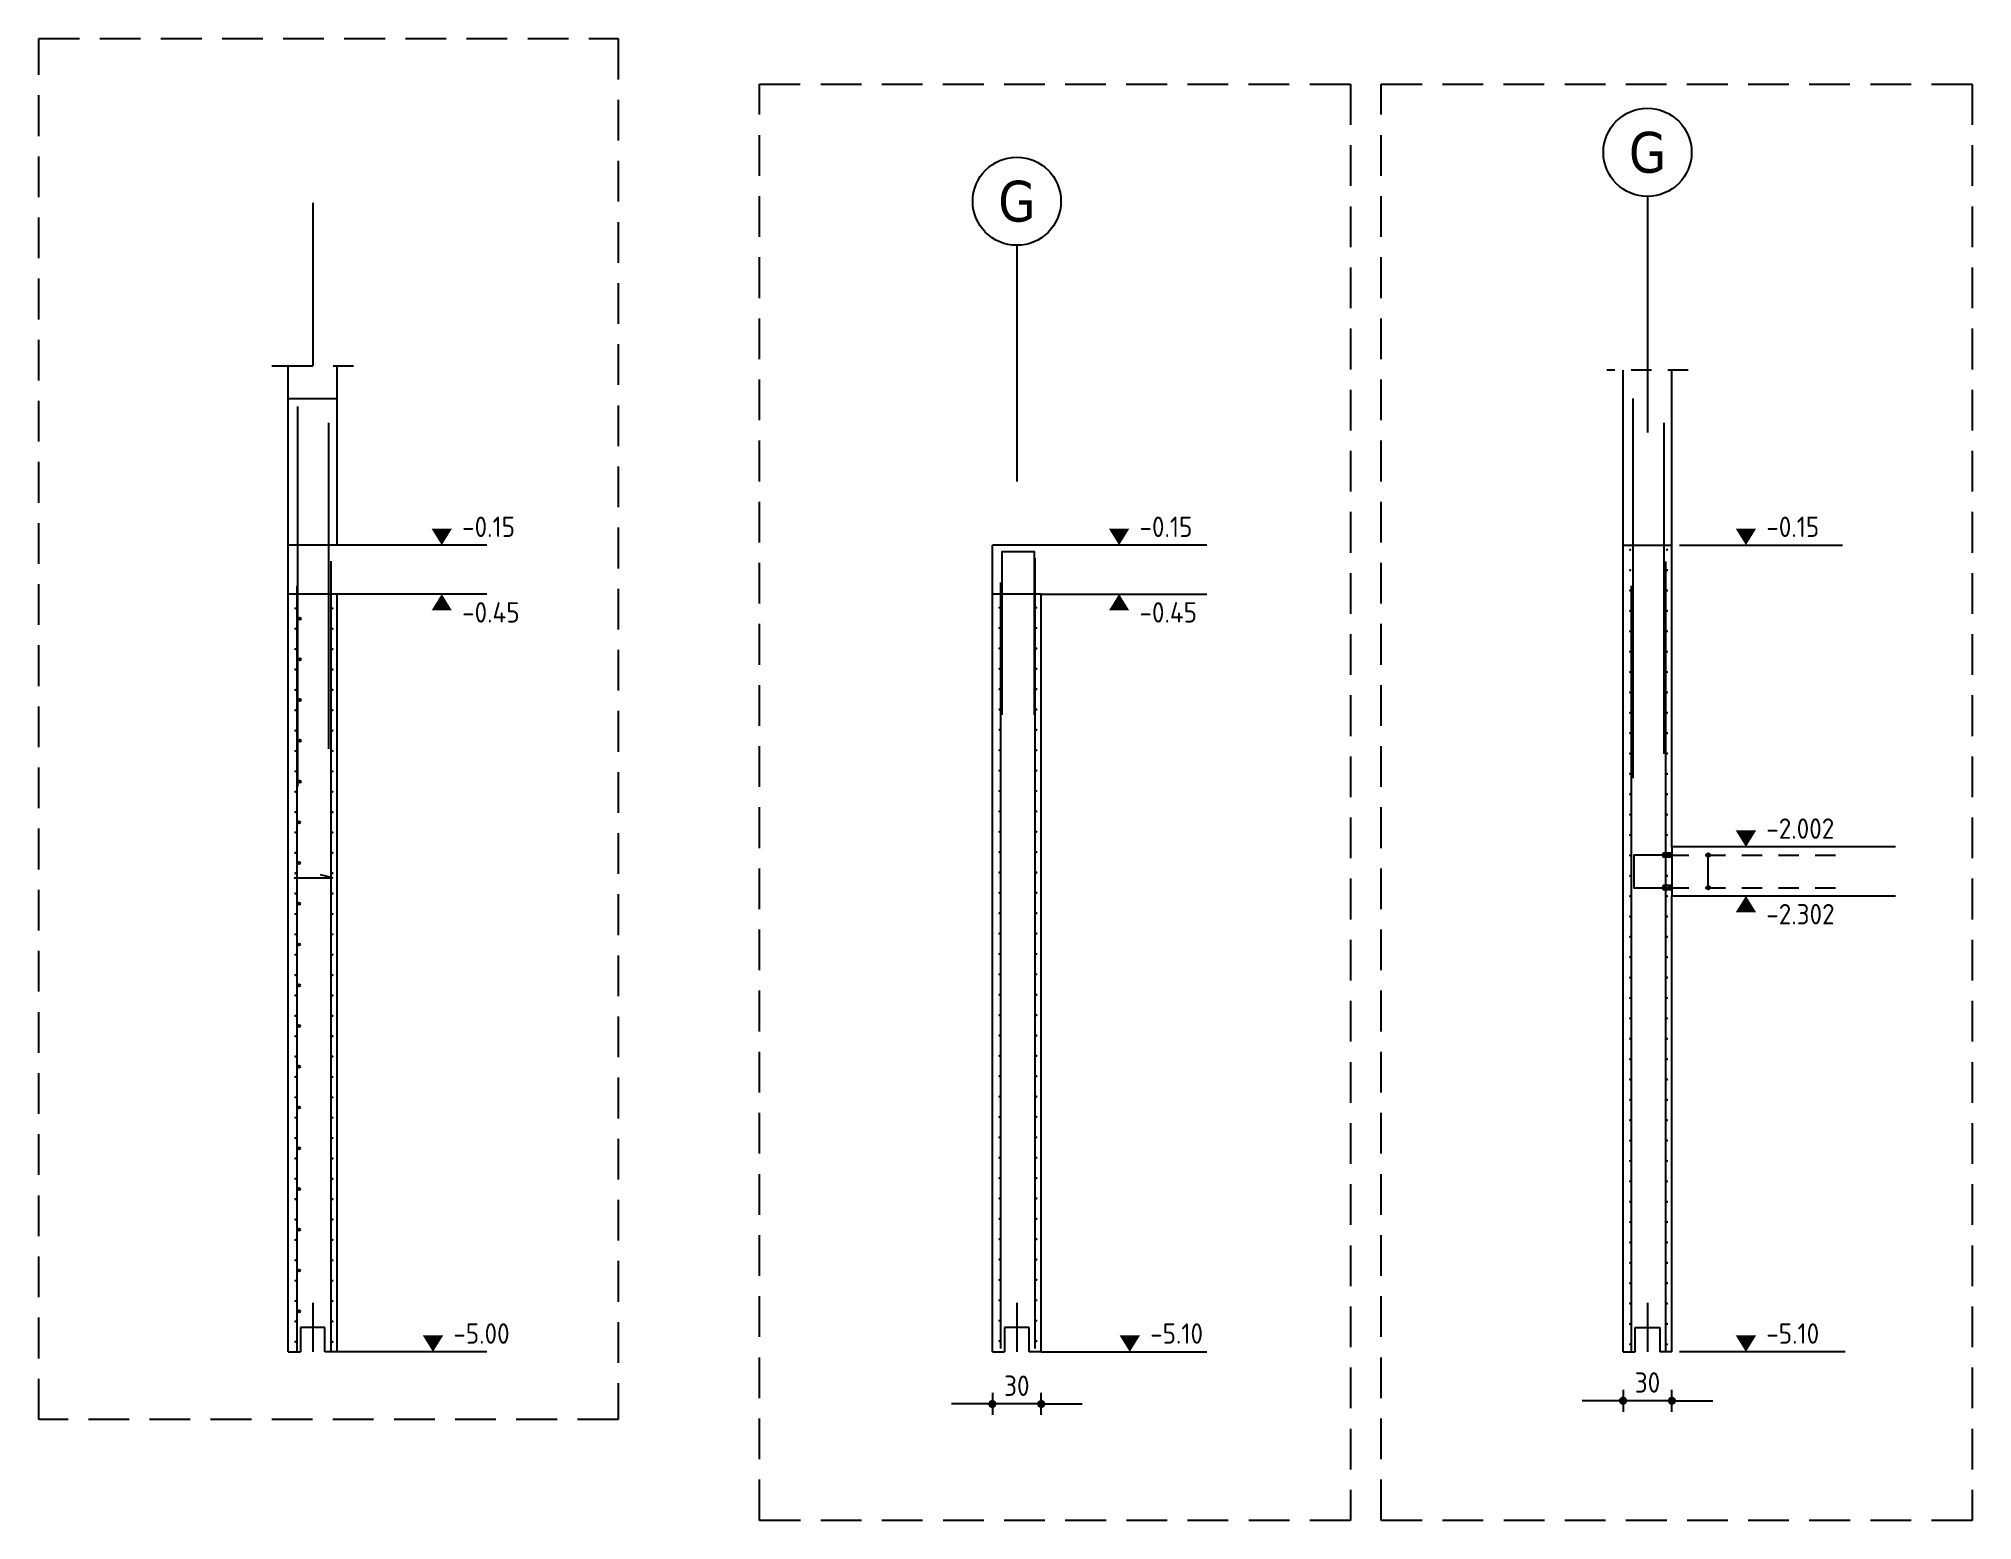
# Model space of a CAD drawing. Extents: x -17 to 74, y -15 to 121.
# Drawn here: x -16.87 to -5, y 9.11 to 18.2 of the extents above; entities that cross this region are included whole.
import ezdxf

# ---------------------------------------------------------------- set-up
doc = ezdxf.new("R2010")
doc.units = 0
doc.header["$LTSCALE"] = 0.5
for name, pattern in [('AUSGEZOGEN', [1000.01, 1000, 0.01]), ('DASHED', [0.75, 0.5, -0.25]), ('HIDDEN', [0.375, 0.25, -0.125]), ('STRICHLINIE', [0.75, 0.5, -0.25])]:
    doc.linetypes.add(name, pattern=pattern)
for name, color, linetype in [('ACHSEN', 7, 'Continuous'), ('AFU', 7, 'Continuous'), ('BETON', 7, 'Continuous'), ('DETAIL', 7, 'Continuous'), ('HILFE', 7, 'Continuous'), ('koten', 7, 'Continuous'), ('LENTON', 7, 'Continuous'), ('MASSE', 7, 'Continuous'), ('OBJEKT', 7, 'Continuous'), ('RND', 7, 'Continuous'), ('SFP_Achsen', 7, 'Continuous')]:
    doc.layers.add(name, color=color, linetype=linetype)
doc.layers.add('NOPLOT', color=7, linetype='Continuous', plot=False)
doc.styles.add('helv', font='tahoma.ttf')
doc.styles.add('txt', font='isocp.shx')
doc.linetypes.add('AFU_50K', pattern='A,0.15,["/",Standard,S=0.2,R=0,X=-0.01,Y=-0.1],0.07,["/",Standard,S=0.2,R=0,X=-0.01,Y=-0.1],0.15', length=0.37)
doc.dimstyles.new('DOT_I', dxfattribs={"dimscale": 0.5, "dimtxt": 0.25, "dimasz": 0.25, "dimexe": 0.1, "dimexo": 0.3, "dimgap": 0.1, "dimtad": 1, "dimdec": 3, "dimzin": 3, "dimtxsty": 'txt', "dimblk": 'DOT', "dimblk1": 'DOT', "dimblk2": 'DOT', "dimsah": 1, "dimcen": 0.1, "dimse1": 1, "dimse2": 1, "dimazin": 0, "dimtfac": 1, "dimtdec": 4, "dimtix": 1, "dimtmove": 2, "dimatfit": 3, "dimfxl": 0, "dimtvp": 1, "dimtolj": 1, "dimtzin": 0, "dimarcsym": 0})

msp = doc.modelspace()

# ---------------------------------------------------------------- texts
at = {"layer": 'SFP_Achsen', "color": 6, "linetype": 'AUSGEZOGEN', "style": 'helv'}
for p in [(-7.11002, 17.37643), (-10.97894, 17.07643)]:
    msp.add_text('G', height=0.25, dxfattribs=at).set_placement(p)

# ---------------------------------------------------------------- blocks, each defined once
blk = doc.blocks.new('okrd_o')
at = {"layer": 'koten', "color": 7, "linetype": 'Continuous'}
blk.add_solid([(-0.125, 0.202), (0.125, 0.202), (0, 0)], dxfattribs=at)
at = {"layer": 'koten', "style": 'txt'}
blk.add_attdef('OKRD', (0.25, 0.1), '', height=0.25, dxfattribs=at)
blk = doc.blocks.new('okrd_u')
at = {"layer": 'koten', "color": 7, "linetype": 'Continuous'}
blk.add_solid([(-0.125, -0.202), (0.125, -0.202), (0, 0)], dxfattribs=at)
at = {"layer": 'koten', "style": 'txt'}
blk.add_attdef('OKRD', (0.25, -0.35), '', height=0.25, dxfattribs=at)
blk = doc.blocks.new('DOT')
at = {"layer": 'MASSE', "color": 7, "linetype": 'Continuous'}
for p, q in [((0, 0), (-1, 0)), ((0, 0.54), (0, -0.54))]:
    blk.add_line(p, q, dxfattribs=at)
at = {"layer": 'MASSE', "color": 7, "linetype": 'Continuous', "const_width": 0.2}
blk.add_lwpolyline([(-0.1, 0, 1), (0.1, 0, 1)], format="xyb", close=True, dxfattribs=at)
blk = doc.blocks.new('*D19')
at = {"layer": 'Defpoints', "color": 0, "linetype": 'AUSGEZOGEN', "transparency": 16777216}
for p in [(-11.015, 9.821), (-11.015, 9.821), (-10.715, 9.821)]:
    blk.add_point(p, dxfattribs=at)
at = {"layer": 'MASSE', "color": 0, "linetype": 'AUSGEZOGEN', "lineweight": -2, "transparency": 16777216}
for p, q in [((-11.14, 9.821), (-11.265, 9.821)), ((-10.715, 9.821), (-11.015, 9.821)), ((-10.59, 9.821), (-10.465, 9.821))]:
    blk.add_line(p, q, dxfattribs=at)
at = {"layer": 'MASSE', "color": 0, "linetype": 'AUSGEZOGEN', "lineweight": -2, "transparency": 16777216, "xscale": 0.125, "yscale": 0.125, "zscale": 0.125}
blk.add_blockref('DOT', (-11.015, 9.821), dxfattribs=at)
at = {"layer": 'MASSE', "color": 0, "linetype": 'AUSGEZOGEN', "lineweight": -2, "transparency": 16777216, "xscale": 0.125, "yscale": 0.125, "zscale": 0.125, "rotation": 180}
blk.add_blockref('DOT', (-10.715, 9.821), dxfattribs=at)
at = {"layer": 'MASSE', "color": 0, "linetype": 'AUSGEZOGEN', "transparency": 16777216, "insert": (-10.865, 9.933), "char_height": 0.125, "attachment_point": 5, "style": 'txt'}
blk.add_mtext('\\A1;30', dxfattribs=at)
blk = doc.blocks.new('*D20')
at = {"layer": 'Defpoints', "color": 0, "linetype": 'AUSGEZOGEN', "transparency": 16777216}
for p in [(-7.146, 9.841), (-7.146, 9.841), (-6.846, 9.841)]:
    blk.add_point(p, dxfattribs=at)
at = {"layer": 'MASSE', "color": 0, "linetype": 'AUSGEZOGEN', "lineweight": -2, "transparency": 16777216}
for p, q in [((-7.271, 9.841), (-7.396, 9.841)), ((-6.846, 9.841), (-7.146, 9.841)), ((-6.721, 9.841), (-6.596, 9.841))]:
    blk.add_line(p, q, dxfattribs=at)
at = {"layer": 'MASSE', "color": 0, "linetype": 'AUSGEZOGEN', "lineweight": -2, "transparency": 16777216, "xscale": 0.125, "yscale": 0.125, "zscale": 0.125}
blk.add_blockref('DOT', (-7.146, 9.841), dxfattribs=at)
at = {"layer": 'MASSE', "color": 0, "linetype": 'AUSGEZOGEN', "lineweight": -2, "transparency": 16777216, "xscale": 0.125, "yscale": 0.125, "zscale": 0.125, "rotation": 180}
blk.add_blockref('DOT', (-6.846, 9.841), dxfattribs=at)
at = {"layer": 'MASSE', "color": 0, "linetype": 'AUSGEZOGEN', "transparency": 16777216, "insert": (-6.996, 9.953), "char_height": 0.125, "attachment_point": 5, "style": 'txt'}
blk.add_mtext('\\A1;30', dxfattribs=at)

# ---------------------------------------------------------------- dimensions: what is measured, and where the dimension line sits
at = {"layer": 'MASSE', "color": 7, "linetype": 'AUSGEZOGEN'}
for base, p1, p2, picture, middle in [((-11.01489, 9.82084), (-10.71489, 9.82084), (-11.01489, 9.82084), '*D19', (-10.86489, 9.93334)), ((-7.14597, 9.84084), (-6.84597, 9.84084), (-7.14597, 9.84084), '*D20', (-6.99597, 9.95334))]:
    dim = msp.add_linear_dim(base=base, p1=p1, p2=p2, angle=180, dimstyle='DOT_I', override={"dimdec": 0, "dimlfac": 100}, dxfattribs=at)
    dim.commit()
    dim.dimension.update_dxf_attribs({"geometry": picture, "text_midpoint": middle})

# ---------------------------------------------------------------- linework, layer by layer
at = {"layer": 'ACHSEN', "color": 140, "linetype": 'AUSGEZOGEN'}
for p, q in [((-6.99597, 17.23034), (-6.99597, 15.78205)), ((-15.18463, 17.19078), (-15.18463, 16.19078)), ((-10.86489, 16.93034), (-10.86489, 15.48205))]:
    msp.add_line(p, q, dxfattribs=at)
at = {"layer": 'AFU', "color": 8, "linetype": 'AFU_50K'}
for p, q in [((-15.03463, 15.09078), (-15.33463, 15.09078)), ((-7.14597, 15.09078), (-6.84597, 15.09078)), ((-15.03463, 14.79078), (-15.33463, 14.79078)), ((-10.71489, 14.79078), (-11.01489, 14.79078)), ((-6.84597, 13.23893), (-6.84597, 12.93893))]:
    msp.add_line(p, q, dxfattribs=at)
at = {"layer": 'AFU', "color": 1, "linetype": 'AUSGEZOGEN'}
for p, q in [((-15.18463, 10.44078), (-15.18463, 10.14078)), ((-10.86489, 10.44078), (-10.86489, 10.14078)), ((-6.99597, 10.44078), (-6.99597, 10.14078))]:
    msp.add_line(p, q, dxfattribs=at)
at = {"layer": 'AFU', "color": 8, "linetype": 'AUSGEZOGEN'}
for p, q in [((-15.10963, 10.29078), (-15.25963, 10.29078)), ((-15.25963, 10.29078), (-15.25963, 10.14078)), ((-15.10963, 10.14078), (-15.10963, 10.29078)), ((-10.78989, 10.29078), (-10.93989, 10.29078)), ((-10.93989, 10.29078), (-10.93989, 10.14078)), ((-10.78989, 10.14078), (-10.78989, 10.29078)), ((-7.07097, 10.14078), (-7.07097, 10.29078)), ((-7.07097, 10.29078), (-6.92097, 10.29078)), ((-6.92097, 10.29078), (-6.92097, 10.14078)), ((-15.33463, 10.14078), (-15.25963, 10.14078)), ((-15.03463, 10.14078), (-15.10963, 10.14078)), ((-11.01489, 10.14078), (-10.93989, 10.14078)), ((-10.71489, 10.14078), (-10.78989, 10.14078)), ((-7.14597, 10.14078), (-7.07097, 10.14078)), ((-6.84597, 10.14078), (-6.92097, 10.14078))]:
    msp.add_line(p, q, dxfattribs=at)
at = {"layer": 'BETON', "color": 6, "linetype": 'AUSGEZOGEN'}
for p, q in [((-7.14597, 10.14078), (-7.14597, 16.16427)), ((-6.84597, 13.23893), (-6.84597, 16.16427)), ((-15.33463, 10.14078), (-15.33463, 15.99078)), ((-15.33463, 15.99078), (-15.03463, 15.99078)), ((-15.03463, 15.09078), (-15.03463, 15.99078)), ((-14.1159, 15.09078), (-15.03463, 15.09078)), ((-11.01489, 10.14078), (-11.01489, 15.09078)), ((-9.69896, 15.09078), (-11.01489, 15.09078)), ((-15.03463, 10.14078), (-15.03463, 14.79078)), ((-14.1159, 14.79078), (-15.03463, 14.79078)), ((-10.71489, 10.14078), (-10.71489, 14.79078)), ((-10.71489, 14.79078), (-9.69896, 14.79078)), ((-5.47412, 13.23893), (-6.84597, 13.23893)), ((-6.84597, 12.93893), (-5.47412, 12.93893)), ((-6.84597, 10.14078), (-6.84597, 12.93893))]:
    msp.add_line(p, q, dxfattribs=at)
at = {"layer": 'DETAIL', "color": 102, "linetype": 'STRICHLINIE'}
for points in [[(-16.86561, 9.72613), (-16.86561, 18.19838), (-13.31067, 18.19838), (-13.31067, 9.72613)], [(-12.44328, 9.10715), (-12.44328, 17.91938), (-8.81766, 17.91938), (-8.81766, 9.10715)], [(-8.62884, 9.10715), (-8.62884, 17.91938), (-5.00322, 17.91938), (-5.00322, 9.10715)]]:
    msp.add_lwpolyline(points, close=True, dxfattribs=at)
at = {"layer": 'HILFE', "color": 102, "linetype": 'DASHED'}
msp.add_line((-15.43463, 16.19078), (-14.93463, 16.19078), dxfattribs=at)
at = {"layer": 'HILFE', "color": 102, "linetype": 'HIDDEN'}
msp.add_line((-6.74597, 16.16427), (-7.24597, 16.16427), dxfattribs=at)
at = {"layer": 'HILFE', "color": 102, "linetype": 'AUSGEZOGEN'}
for p, q in [((-6.79966, 15.09078), (-5.79881, 15.09078)), ((-14.1159, 10.14078), (-15.03463, 10.14078)), ((-10.71489, 10.14078), (-9.69896, 10.14078)), ((-5.78372, 10.14078), (-6.79966, 10.14078))]:
    msp.add_line(p, q, dxfattribs=at)
at = {"layer": 'LENTON', "color": 102}
for p, q in [((-6.90147, 13.19993), (-6.89977, 13.20163)), ((-6.90147, 13.19993), (-6.90147, 13.19845)), ((-6.90147, 13.19845), (-6.90147, 13.18893)), ((-6.90147, 13.19728), (-6.90051, 13.1961)), ((-6.90147, 13.18893), (-6.90147, 13.1794)), ((-6.90051, 13.18176), (-6.90147, 13.18057)), ((-6.90147, 13.1794), (-6.90147, 13.17793)), ((-6.89977, 13.17623), (-6.90147, 13.17793)), ((-6.90051, 13.1961), (-6.90051, 13.18176)), ((-6.90051, 13.1961), (-6.88013, 13.19396)), ((-6.90051, 13.18176), (-6.90051, 13.1961)), ((-6.88013, 13.1839), (-6.90051, 13.18176)), ((-6.84933, 13.20163), (-6.89977, 13.20163)), ((-6.84933, 13.17623), (-6.89977, 13.17623)), ((-6.88013, 13.19396), (-6.88013, 13.1839)), ((-6.86731, 13.19396), (-6.84693, 13.1961)), ((-6.86731, 13.1839), (-6.86731, 13.19396)), ((-6.84693, 13.18176), (-6.86731, 13.1839)), ((-6.84933, 13.20163), (-6.84853, 13.2001)), ((-6.84853, 13.17776), (-6.84933, 13.17623)), ((-6.84781, 13.2001), (-6.84701, 13.20163)), ((-6.84701, 13.17623), (-6.84781, 13.17776)), ((-6.84597, 13.20163), (-6.84701, 13.20163)), ((-6.84597, 13.17623), (-6.84701, 13.17623)), ((-6.84693, 13.1961), (-6.84597, 13.19728)), ((-6.84693, 13.18176), (-6.84693, 13.1961)), ((-6.84693, 13.1961), (-6.84693, 13.18176)), ((-6.84597, 13.18057), (-6.84693, 13.18176)), ((-6.84597, 13.20163), (-6.84597, 13.19528)), ((-6.84597, 13.19528), (-6.84597, 13.18258)), ((-6.84597, 13.18258), (-6.84597, 13.17623)), ((-6.90147, 12.99993), (-6.89977, 13.00163)), ((-6.90147, 12.99993), (-6.90147, 12.99845)), ((-6.90147, 12.99845), (-6.90147, 12.98893)), ((-6.90147, 12.99728), (-6.90051, 12.9961)), ((-6.90147, 12.98893), (-6.90147, 12.9794)), ((-6.90051, 12.98176), (-6.90147, 12.98057)), ((-6.90147, 12.9794), (-6.90147, 12.97793)), ((-6.89977, 12.97623), (-6.90147, 12.97793)), ((-6.90051, 12.9961), (-6.90051, 12.98176)), ((-6.90051, 12.9961), (-6.88013, 12.99396)), ((-6.90051, 12.98176), (-6.90051, 12.9961)), ((-6.88013, 12.9839), (-6.90051, 12.98176)), ((-6.84933, 13.00163), (-6.89977, 13.00163)), ((-6.84933, 12.97623), (-6.89977, 12.97623)), ((-6.88013, 12.99396), (-6.88013, 12.9839)), ((-6.86731, 12.99396), (-6.84693, 12.9961)), ((-6.86731, 12.9839), (-6.86731, 12.99396)), ((-6.84693, 12.98176), (-6.86731, 12.9839)), ((-6.84933, 13.00163), (-6.84853, 13.0001)), ((-6.84853, 12.97776), (-6.84933, 12.97623)), ((-6.84781, 13.0001), (-6.84701, 13.00163)), ((-6.84701, 12.97623), (-6.84781, 12.97776)), ((-6.84597, 13.00163), (-6.84701, 13.00163)), ((-6.84597, 12.97623), (-6.84701, 12.97623)), ((-6.84693, 12.9961), (-6.84597, 12.99728)), ((-6.84693, 12.98176), (-6.84693, 12.9961)), ((-6.84693, 12.9961), (-6.84693, 12.98176)), ((-6.84597, 12.98057), (-6.84693, 12.98176)), ((-6.84597, 13.00163), (-6.84597, 12.99528)), ((-6.84597, 12.99528), (-6.84597, 12.98258)), ((-6.84597, 12.98258), (-6.84597, 12.97623))]:
    msp.add_line(p, q, dxfattribs=at)
for centre, start, end in [((-6.84817, 13.20029), 207.500045, 332.499955), ((-6.84817, 13.17757), 27.500065, 152.499935), ((-6.84817, 13.00029), 207.500045, 332.499955), ((-6.84817, 12.97757), 27.500065, 152.499935)]:
    msp.add_arc(centre, 0.00041, start, end, dxfattribs=at)
at = {"layer": 'NOPLOT', "color": 191, "linetype": 'Continuous'}
msp.add_line((-6.62351, 12.98893), (-6.62351, 13.18893), dxfattribs=at)
for centre, radius in [((-6.62351, 13.18893), 0.011), ((-6.62351, 13.18893), 0.007), ((-6.62351, 12.98893), 0.011), ((-6.62351, 12.98893), 0.007)]:
    msp.add_circle(centre, radius, dxfattribs=at)
at = {"layer": 'OBJEKT', "color": 7, "linetype": 'AUSGEZOGEN'}
for p, q in [((-15.33463, 15.99078), (-15.33463, 16.19078)), ((-15.03463, 15.99078), (-15.03463, 16.19078))]:
    msp.add_line(p, q, dxfattribs=at)
at = {"layer": 'RND', "color": 1, "linetype": 'AUSGEZOGEN'}
for points in [[(-15.27516, 13.61078), (-15.27516, 15.94078)], [(-7.08422, 13.66078), (-7.08422, 15.99078)], [(-15.08522, 13.84078), (-15.08522, 15.84078)], [(-6.89403, 13.81078), (-6.89403, 15.84078)], [(-15.0737, 14.9922), (-15.0737, 10.1422)], [(-10.75673, 14.04953), (-10.75673, 15.04953), (-10.95673, 15.04953), (-10.95673, 14.04953)], [(-10.75189, 10.16078), (-10.75189, 15.01078)], [(-6.88297, 10.14078), (-6.88297, 14.99078)], [(-15.282, 14.84078), (-15.282, 10.14078)], [(-10.96289, 10.16078), (-10.96289, 14.86078)], [(-7.09397, 10.14078), (-7.09397, 14.84078)], [(-6.88013, 13.18893), (-7.08013, 13.18893), (-7.08013, 12.98893), (-6.88013, 12.98893)], [(-15.29391, 13.04843), (-15.06391, 13.04843), (-15.13636, 13.06718)]]:
    msp.add_lwpolyline(points, dxfattribs=at)
at = {"layer": 'RND', "color": 7, "linetype": 'AUSGEZOGEN', "const_width": 0.007}
for points in [[(-7.10566, 15.06219, 1), (-7.09866, 15.06219, 1)], [(-6.87964, 15.06219, 1), (-6.87264, 15.06219, 1)], [(-7.10566, 14.93719, 1), (-7.09866, 14.93719, 1)], [(-6.87964, 14.93719, 1), (-6.87264, 14.93719, 1)], [(-15.29461, 14.70273, 1), (-15.28761, 14.70273, 1)], [(-15.06691, 14.70273, 1), (-15.05991, 14.70273, 1)], [(-10.97458, 14.70719, 1), (-10.96758, 14.70719, 1)], [(-10.74856, 14.70719, 1), (-10.74156, 14.70719, 1)], [(-7.10566, 14.81219, 1), (-7.09866, 14.81219, 1)], [(-6.87964, 14.81219, 1), (-6.87264, 14.81219, 1)], [(-7.10566, 14.68719, 1), (-7.09866, 14.68719, 1)], [(-6.87964, 14.68719, 1), (-6.87264, 14.68719, 1)], [(-15.29461, 14.57773, 1), (-15.28761, 14.57773, 1)], [(-15.06691, 14.57773, 1), (-15.05991, 14.57773, 1)], [(-10.97458, 14.58219, 1), (-10.96758, 14.58219, 1)], [(-10.74856, 14.58219, 1), (-10.74156, 14.58219, 1)], [(-7.10566, 14.56219, 1), (-7.09866, 14.56219, 1)], [(-6.87964, 14.56219, 1), (-6.87264, 14.56219, 1)], [(-15.29461, 14.45273, 1), (-15.28761, 14.45273, 1)], [(-15.06691, 14.45273, 1), (-15.05991, 14.45273, 1)], [(-10.97458, 14.45719, 1), (-10.96758, 14.45719, 1)], [(-10.74856, 14.45719, 1), (-10.74156, 14.45719, 1)], [(-7.10566, 14.43719, 1), (-7.09866, 14.43719, 1)], [(-6.87964, 14.43719, 1), (-6.87264, 14.43719, 1)], [(-15.29461, 14.32773, 1), (-15.28761, 14.32773, 1)], [(-15.06691, 14.32773, 1), (-15.05991, 14.32773, 1)], [(-10.97458, 14.33219, 1), (-10.96758, 14.33219, 1)], [(-10.74856, 14.33219, 1), (-10.74156, 14.33219, 1)], [(-7.10566, 14.31219, 1), (-7.09866, 14.31219, 1)], [(-6.87964, 14.31219, 1), (-6.87264, 14.31219, 1)], [(-15.29461, 14.20273, 1), (-15.28761, 14.20273, 1)], [(-15.06691, 14.20273, 1), (-15.05991, 14.20273, 1)], [(-10.97458, 14.20719, 1), (-10.96758, 14.20719, 1)], [(-10.74856, 14.20719, 1), (-10.74156, 14.20719, 1)], [(-7.10566, 14.18719, 1), (-7.09866, 14.18719, 1)], [(-6.87964, 14.18719, 1), (-6.87264, 14.18719, 1)], [(-15.29461, 14.07773, 1), (-15.28761, 14.07773, 1)], [(-15.06691, 14.07773, 1), (-15.05991, 14.07773, 1)], [(-10.97458, 14.08219, 1), (-10.96758, 14.08219, 1)], [(-10.74856, 14.08219, 1), (-10.74156, 14.08219, 1)], [(-7.10566, 14.06219, 1), (-7.09866, 14.06219, 1)], [(-6.87964, 14.06219, 1), (-6.87264, 14.06219, 1)], [(-15.29461, 13.95273, 1), (-15.28761, 13.95273, 1)], [(-15.06691, 13.95273, 1), (-15.05991, 13.95273, 1)], [(-10.97458, 13.95719, 1), (-10.96758, 13.95719, 1)], [(-10.74856, 13.95719, 1), (-10.74156, 13.95719, 1)], [(-7.10566, 13.93719, 1), (-7.09866, 13.93719, 1)], [(-6.87964, 13.93719, 1), (-6.87264, 13.93719, 1)], [(-15.29461, 13.82773, 1), (-15.28761, 13.82773, 1)], [(-15.06691, 13.82773, 1), (-15.05991, 13.82773, 1)], [(-10.97458, 13.83219, 1), (-10.96758, 13.83219, 1)], [(-10.74856, 13.83219, 1), (-10.74156, 13.83219, 1)], [(-7.10566, 13.81219, 1), (-7.09866, 13.81219, 1)], [(-6.87964, 13.81219, 1), (-6.87264, 13.81219, 1)], [(-15.29461, 13.70273, 1), (-15.28761, 13.70273, 1)], [(-15.06691, 13.70273, 1), (-15.05991, 13.70273, 1)], [(-10.97458, 13.70719, 1), (-10.96758, 13.70719, 1)], [(-10.74856, 13.70719, 1), (-10.74156, 13.70719, 1)], [(-7.10566, 13.68719, 1), (-7.09866, 13.68719, 1)], [(-6.87964, 13.68719, 1), (-6.87264, 13.68719, 1)], [(-15.29461, 13.57773, 1), (-15.28761, 13.57773, 1)], [(-15.06691, 13.57773, 1), (-15.05991, 13.57773, 1)], [(-10.97458, 13.58219, 1), (-10.96758, 13.58219, 1)], [(-10.74856, 13.58219, 1), (-10.74156, 13.58219, 1)], [(-7.10566, 13.56219, 1), (-7.09866, 13.56219, 1)], [(-6.87964, 13.56219, 1), (-6.87264, 13.56219, 1)], [(-15.29461, 13.45273, 1), (-15.28761, 13.45273, 1)], [(-15.06691, 13.45273, 1), (-15.05991, 13.45273, 1)], [(-10.97458, 13.45719, 1), (-10.96758, 13.45719, 1)], [(-10.74856, 13.45719, 1), (-10.74156, 13.45719, 1)], [(-7.10566, 13.43719, 1), (-7.09866, 13.43719, 1)], [(-6.87964, 13.43719, 1), (-6.87264, 13.43719, 1)], [(-15.29461, 13.32773, 1), (-15.28761, 13.32773, 1)], [(-15.06691, 13.32773, 1), (-15.05991, 13.32773, 1)], [(-10.97458, 13.33219, 1), (-10.96758, 13.33219, 1)], [(-10.74856, 13.33219, 1), (-10.74156, 13.33219, 1)], [(-7.10566, 13.31219, 1), (-7.09866, 13.31219, 1)], [(-6.87964, 13.31219, 1), (-6.87264, 13.31219, 1)], [(-15.29461, 13.20273, 1), (-15.28761, 13.20273, 1)], [(-15.06691, 13.20273, 1), (-15.05991, 13.20273, 1)], [(-10.97458, 13.20719, 1), (-10.96758, 13.20719, 1)], [(-10.74856, 13.20719, 1), (-10.74156, 13.20719, 1)], [(-7.10566, 13.18719, 1), (-7.09866, 13.18719, 1)], [(-6.87964, 13.18719, 1), (-6.87264, 13.18719, 1)], [(-15.29041, 13.04843, -1), (-15.29741, 13.04843, -1)], [(-15.29461, 13.07773, 1), (-15.28761, 13.07773, 1)], [(-15.06691, 13.07773, 1), (-15.05991, 13.07773, 1)], [(-10.97458, 13.08219, 1), (-10.96758, 13.08219, 1)], [(-10.74856, 13.08219, 1), (-10.74156, 13.08219, 1)], [(-7.10566, 13.06219, 1), (-7.09866, 13.06219, 1)], [(-6.87964, 13.06219, 1), (-6.87264, 13.06219, 1)], [(-15.29461, 12.95273, 1), (-15.28761, 12.95273, 1)], [(-15.06691, 12.95273, 1), (-15.05991, 12.95273, 1)], [(-10.97458, 12.95719, 1), (-10.96758, 12.95719, 1)], [(-10.74856, 12.95719, 1), (-10.74156, 12.95719, 1)], [(-7.10566, 12.93719, 1), (-7.09866, 12.93719, 1)], [(-6.87964, 12.93719, 1), (-6.87264, 12.93719, 1)], [(-15.29461, 12.82773, 1), (-15.28761, 12.82773, 1)], [(-15.06691, 12.82773, 1), (-15.05991, 12.82773, 1)], [(-10.97458, 12.83219, 1), (-10.96758, 12.83219, 1)], [(-10.74856, 12.83219, 1), (-10.74156, 12.83219, 1)], [(-7.10566, 12.81219, 1), (-7.09866, 12.81219, 1)], [(-6.87964, 12.81219, 1), (-6.87264, 12.81219, 1)], [(-15.29461, 12.70273, 1), (-15.28761, 12.70273, 1)], [(-15.06691, 12.70273, 1), (-15.05991, 12.70273, 1)], [(-10.97458, 12.70719, 1), (-10.96758, 12.70719, 1)], [(-10.74856, 12.70719, 1), (-10.74156, 12.70719, 1)], [(-7.10566, 12.68719, 1), (-7.09866, 12.68719, 1)], [(-6.87964, 12.68719, 1), (-6.87264, 12.68719, 1)], [(-15.29461, 12.57773, 1), (-15.28761, 12.57773, 1)], [(-15.06691, 12.57773, 1), (-15.05991, 12.57773, 1)], [(-10.97458, 12.58219, 1), (-10.96758, 12.58219, 1)], [(-10.74856, 12.58219, 1), (-10.74156, 12.58219, 1)], [(-15.29461, 12.45273, 1), (-15.28761, 12.45273, 1)], [(-15.06691, 12.45273, 1), (-15.05991, 12.45273, 1)], [(-10.97458, 12.45719, 1), (-10.96758, 12.45719, 1)], [(-10.74856, 12.45719, 1), (-10.74156, 12.45719, 1)], [(-7.10566, 12.56219, 1), (-7.09866, 12.56219, 1)], [(-6.87964, 12.56219, 1), (-6.87264, 12.56219, 1)], [(-10.97458, 12.33219, 1), (-10.96758, 12.33219, 1)], [(-10.74856, 12.33219, 1), (-10.74156, 12.33219, 1)], [(-7.10566, 12.43719, 1), (-7.09866, 12.43719, 1)], [(-6.87964, 12.43719, 1), (-6.87264, 12.43719, 1)], [(-15.29461, 12.32773, 1), (-15.28761, 12.32773, 1)], [(-15.06691, 12.32773, 1), (-15.05991, 12.32773, 1)], [(-7.10566, 12.31219, 1), (-7.09866, 12.31219, 1)], [(-6.87964, 12.31219, 1), (-6.87264, 12.31219, 1)], [(-15.29461, 12.20273, 1), (-15.28761, 12.20273, 1)], [(-15.06691, 12.20273, 1), (-15.05991, 12.20273, 1)], [(-10.97458, 12.20719, 1), (-10.96758, 12.20719, 1)], [(-10.74856, 12.20719, 1), (-10.74156, 12.20719, 1)], [(-7.10566, 12.18719, 1), (-7.09866, 12.18719, 1)], [(-6.87964, 12.18719, 1), (-6.87264, 12.18719, 1)], [(-15.29461, 12.07773, 1), (-15.28761, 12.07773, 1)], [(-15.06691, 12.07773, 1), (-15.05991, 12.07773, 1)], [(-10.97458, 12.08219, 1), (-10.96758, 12.08219, 1)], [(-10.74856, 12.08219, 1), (-10.74156, 12.08219, 1)], [(-7.10566, 12.06219, 1), (-7.09866, 12.06219, 1)], [(-6.87964, 12.06219, 1), (-6.87264, 12.06219, 1)], [(-15.29461, 11.95273, 1), (-15.28761, 11.95273, 1)], [(-15.06691, 11.95273, 1), (-15.05991, 11.95273, 1)], [(-10.97458, 11.95719, 1), (-10.96758, 11.95719, 1)], [(-10.74856, 11.95719, 1), (-10.74156, 11.95719, 1)], [(-7.10566, 11.93719, 1), (-7.09866, 11.93719, 1)], [(-6.87964, 11.93719, 1), (-6.87264, 11.93719, 1)], [(-15.29461, 11.82773, 1), (-15.28761, 11.82773, 1)], [(-15.06691, 11.82773, 1), (-15.05991, 11.82773, 1)], [(-10.97458, 11.83219, 1), (-10.96758, 11.83219, 1)], [(-10.74856, 11.83219, 1), (-10.74156, 11.83219, 1)], [(-7.10566, 11.81219, 1), (-7.09866, 11.81219, 1)], [(-6.87964, 11.81219, 1), (-6.87264, 11.81219, 1)], [(-15.29461, 11.70273, 1), (-15.28761, 11.70273, 1)], [(-15.06691, 11.70273, 1), (-15.05991, 11.70273, 1)], [(-10.97458, 11.70719, 1), (-10.96758, 11.70719, 1)], [(-10.74856, 11.70719, 1), (-10.74156, 11.70719, 1)], [(-7.10566, 11.68719, 1), (-7.09866, 11.68719, 1)], [(-6.87964, 11.68719, 1), (-6.87264, 11.68719, 1)], [(-15.29461, 11.57773, 1), (-15.28761, 11.57773, 1)], [(-15.06691, 11.57773, 1), (-15.05991, 11.57773, 1)], [(-10.97458, 11.58219, 1), (-10.96758, 11.58219, 1)], [(-10.74856, 11.58219, 1), (-10.74156, 11.58219, 1)], [(-7.10566, 11.56219, 1), (-7.09866, 11.56219, 1)], [(-6.87964, 11.56219, 1), (-6.87264, 11.56219, 1)], [(-15.29461, 11.45273, 1), (-15.28761, 11.45273, 1)], [(-15.06691, 11.45273, 1), (-15.05991, 11.45273, 1)], [(-10.97458, 11.45719, 1), (-10.96758, 11.45719, 1)], [(-10.74856, 11.45719, 1), (-10.74156, 11.45719, 1)], [(-7.10566, 11.43719, 1), (-7.09866, 11.43719, 1)], [(-6.87964, 11.43719, 1), (-6.87264, 11.43719, 1)], [(-15.29461, 11.32773, 1), (-15.28761, 11.32773, 1)], [(-15.06691, 11.32773, 1), (-15.05991, 11.32773, 1)], [(-10.97458, 11.33219, 1), (-10.96758, 11.33219, 1)], [(-10.74856, 11.33219, 1), (-10.74156, 11.33219, 1)], [(-7.10566, 11.31219, 1), (-7.09866, 11.31219, 1)], [(-6.87964, 11.31219, 1), (-6.87264, 11.31219, 1)], [(-15.29461, 11.20273, 1), (-15.28761, 11.20273, 1)], [(-15.06691, 11.20273, 1), (-15.05991, 11.20273, 1)], [(-10.97458, 11.20719, 1), (-10.96758, 11.20719, 1)], [(-10.74856, 11.20719, 1), (-10.74156, 11.20719, 1)], [(-7.10566, 11.18719, 1), (-7.09866, 11.18719, 1)], [(-6.87964, 11.18719, 1), (-6.87264, 11.18719, 1)], [(-15.29461, 11.07773, 1), (-15.28761, 11.07773, 1)], [(-15.06691, 11.07773, 1), (-15.05991, 11.07773, 1)], [(-10.97458, 11.08219, 1), (-10.96758, 11.08219, 1)], [(-10.74856, 11.08219, 1), (-10.74156, 11.08219, 1)], [(-7.10566, 11.06219, 1), (-7.09866, 11.06219, 1)], [(-6.87964, 11.06219, 1), (-6.87264, 11.06219, 1)], [(-15.29461, 10.95273, 1), (-15.28761, 10.95273, 1)], [(-15.06691, 10.95273, 1), (-15.05991, 10.95273, 1)], [(-10.97458, 10.95719, 1), (-10.96758, 10.95719, 1)], [(-10.74856, 10.95719, 1), (-10.74156, 10.95719, 1)], [(-7.10566, 10.93719, 1), (-7.09866, 10.93719, 1)], [(-6.87964, 10.93719, 1), (-6.87264, 10.93719, 1)], [(-15.29461, 10.82773, 1), (-15.28761, 10.82773, 1)], [(-15.06691, 10.82773, 1), (-15.05991, 10.82773, 1)], [(-10.97458, 10.83219, 1), (-10.96758, 10.83219, 1)], [(-10.74856, 10.83219, 1), (-10.74156, 10.83219, 1)], [(-7.10566, 10.81219, 1), (-7.09866, 10.81219, 1)], [(-6.87964, 10.81219, 1), (-6.87264, 10.81219, 1)], [(-15.29461, 10.70273, 1), (-15.28761, 10.70273, 1)], [(-15.06691, 10.70273, 1), (-15.05991, 10.70273, 1)], [(-10.97458, 10.70719, 1), (-10.96758, 10.70719, 1)], [(-10.74856, 10.70719, 1), (-10.74156, 10.70719, 1)], [(-7.10566, 10.68719, 1), (-7.09866, 10.68719, 1)], [(-6.87964, 10.68719, 1), (-6.87264, 10.68719, 1)], [(-15.29461, 10.57773, 1), (-15.28761, 10.57773, 1)], [(-15.06691, 10.57773, 1), (-15.05991, 10.57773, 1)], [(-10.97458, 10.58219, 1), (-10.96758, 10.58219, 1)], [(-10.74856, 10.58219, 1), (-10.74156, 10.58219, 1)], [(-7.10566, 10.56219, 1), (-7.09866, 10.56219, 1)], [(-6.87964, 10.56219, 1), (-6.87264, 10.56219, 1)], [(-15.29461, 10.45273, 1), (-15.28761, 10.45273, 1)], [(-15.06691, 10.45273, 1), (-15.05991, 10.45273, 1)], [(-10.97458, 10.45719, 1), (-10.96758, 10.45719, 1)], [(-10.74856, 10.45719, 1), (-10.74156, 10.45719, 1)], [(-7.10566, 10.43719, 1), (-7.09866, 10.43719, 1)], [(-6.87964, 10.43719, 1), (-6.87264, 10.43719, 1)], [(-15.29461, 10.32773, 1), (-15.28761, 10.32773, 1)], [(-15.06691, 10.32773, 1), (-15.05991, 10.32773, 1)], [(-10.97458, 10.33219, 1), (-10.96758, 10.33219, 1)], [(-10.74856, 10.33219, 1), (-10.74156, 10.33219, 1)], [(-15.29461, 10.20273, 1), (-15.28761, 10.20273, 1)], [(-15.06691, 10.20273, 1), (-15.05991, 10.20273, 1)], [(-10.97458, 10.20719, 1), (-10.96758, 10.20719, 1)], [(-10.74856, 10.20719, 1), (-10.74156, 10.20719, 1)], [(-7.10566, 10.31219, 1), (-7.09866, 10.31219, 1)], [(-6.87964, 10.31219, 1), (-6.87264, 10.31219, 1)], [(-7.10566, 10.18719, 1), (-7.09866, 10.18719, 1)], [(-6.87964, 10.18719, 1), (-6.87264, 10.18719, 1)]]:
    msp.add_lwpolyline(points, format="xyb", close=True, dxfattribs=at)
at = {"layer": 'RND', "color": 1, "linetype": 'HIDDEN'}
for points in [[(-6.86731, 13.18893), (-5.83945, 13.18893)], [(-6.86731, 12.98893), (-5.83945, 12.98893)]]:
    msp.add_lwpolyline(points, dxfattribs=at)
at = {"layer": 'RND', "color": 7, "linetype": 'AUSGEZOGEN'}
for centre in [(-15.26408, 14.64023), (-15.26408, 14.39023), (-15.26408, 14.14023), (-15.26408, 13.89023), (-15.26408, 13.64023), (-15.26933, 13.39023), (-15.26933, 13.14023), (-15.26933, 12.89023), (-15.26933, 12.64023), (-15.26933, 12.39023), (-15.26933, 12.14023), (-15.26933, 11.89023), (-15.26933, 11.64023), (-15.26933, 11.39023), (-15.26933, 11.14023), (-15.26933, 10.89023), (-15.26933, 10.64023), (-15.26933, 10.39023)]:
    msp.add_circle(centre, 0.007, dxfattribs=at)
at = {"layer": 'SFP_Achsen', "color": 7, "linetype": 'AUSGEZOGEN'}
for centre in [(-6.99597, 17.50082), (-10.86489, 17.20082)]:
    msp.add_circle(centre, 0.27048, dxfattribs=at)

# ---------------------------------------------------------------- block references
at = {"layer": 'koten', "color": 7, "linetype": 'DASHED', "xscale": 0.5, "yscale": 0.5, "zscale": 0.5}
for p, values in [((-14.39288, 15.09078), {'OKRD': '-0.15'}), ((-14.44659, 10.14078), {'OKRD': '-5.00'})]:
    msp.add_blockref('okrd_o', p, dxfattribs=at).add_auto_attribs(values)
at = {"layer": 'koten', "color": 7, "linetype": 'AUSGEZOGEN'}
ref = msp.add_blockref('okrd_o', (-10.23746, 15.09078), dxfattribs=dict(at, xscale=0.5, yscale=0.5, zscale=0.5))
ref.add_attrib('OKRD', '-0.15', (-10.11246, 15.14078), dxfattribs={"layer": '0', "color": 0, "linetype": 'ByBlock', "height": 0.125, "style": 'txt'})
ref = msp.add_blockref('okrd_o', (-6.392, 15.09078), dxfattribs=dict(at, xscale=0.5, yscale=0.5, zscale=0.5))
ref.add_attrib('OKRD', '-0.15', (-6.267, 15.14078), dxfattribs={"layer": '0', "color": 0, "linetype": 'ByBlock', "height": 0.125, "style": 'txt'})
at = {"layer": 'koten', "color": 7, "linetype": 'AUSGEZOGEN', "xscale": 0.5, "yscale": 0.5, "zscale": 0.5}
for name, p, values in [('okrd_u', (-14.39288, 14.79078), {'OKRD': '-0.45'}), ('okrd_o', (-6.392, 13.23893), {'OKRD': '-2.002'}), ('okrd_u', (-6.392, 12.93893), {'OKRD': '-2.302'})]:
    msp.add_blockref(name, p, dxfattribs=at).add_auto_attribs(values)
at = {"layer": 'koten', "color": 7, "linetype": 'AUSGEZOGEN'}
ref = msp.add_blockref('okrd_u', (-10.23746, 14.79078), dxfattribs=dict(at, xscale=0.5, yscale=0.5, zscale=0.5))
ref.add_attrib('OKRD', '-0.45', (-10.11246, 14.61578), dxfattribs={"layer": '0', "color": 0, "linetype": 'ByBlock', "height": 0.125, "style": 'txt'})
at = {"layer": 'koten', "color": 1, "linetype": 'AUSGEZOGEN', "xscale": 0.5, "yscale": 0.5, "zscale": 0.5}
msp.add_blockref('okrd_o', (-10.17195, 10.14078), dxfattribs=at).add_auto_attribs({'OKRD': '-5.10'})
at = {"layer": 'koten', "color": 102, "linetype": 'AUSGEZOGEN', "xscale": 0.5, "yscale": 0.5, "zscale": 0.5}
msp.add_blockref('okrd_o', (-6.392, 10.14078), dxfattribs=at).add_auto_attribs({'OKRD': '-5.10'})

msp.set_redraw_order([(e.dxf.handle, doc.entitydb.next_handle()) for e in msp.query("TEXT MTEXT ATTDEF DIMENSION ARC_DIMENSION")])  # texts and dimensions are drawn at this point

doc.saveas('drawing.dxf')
